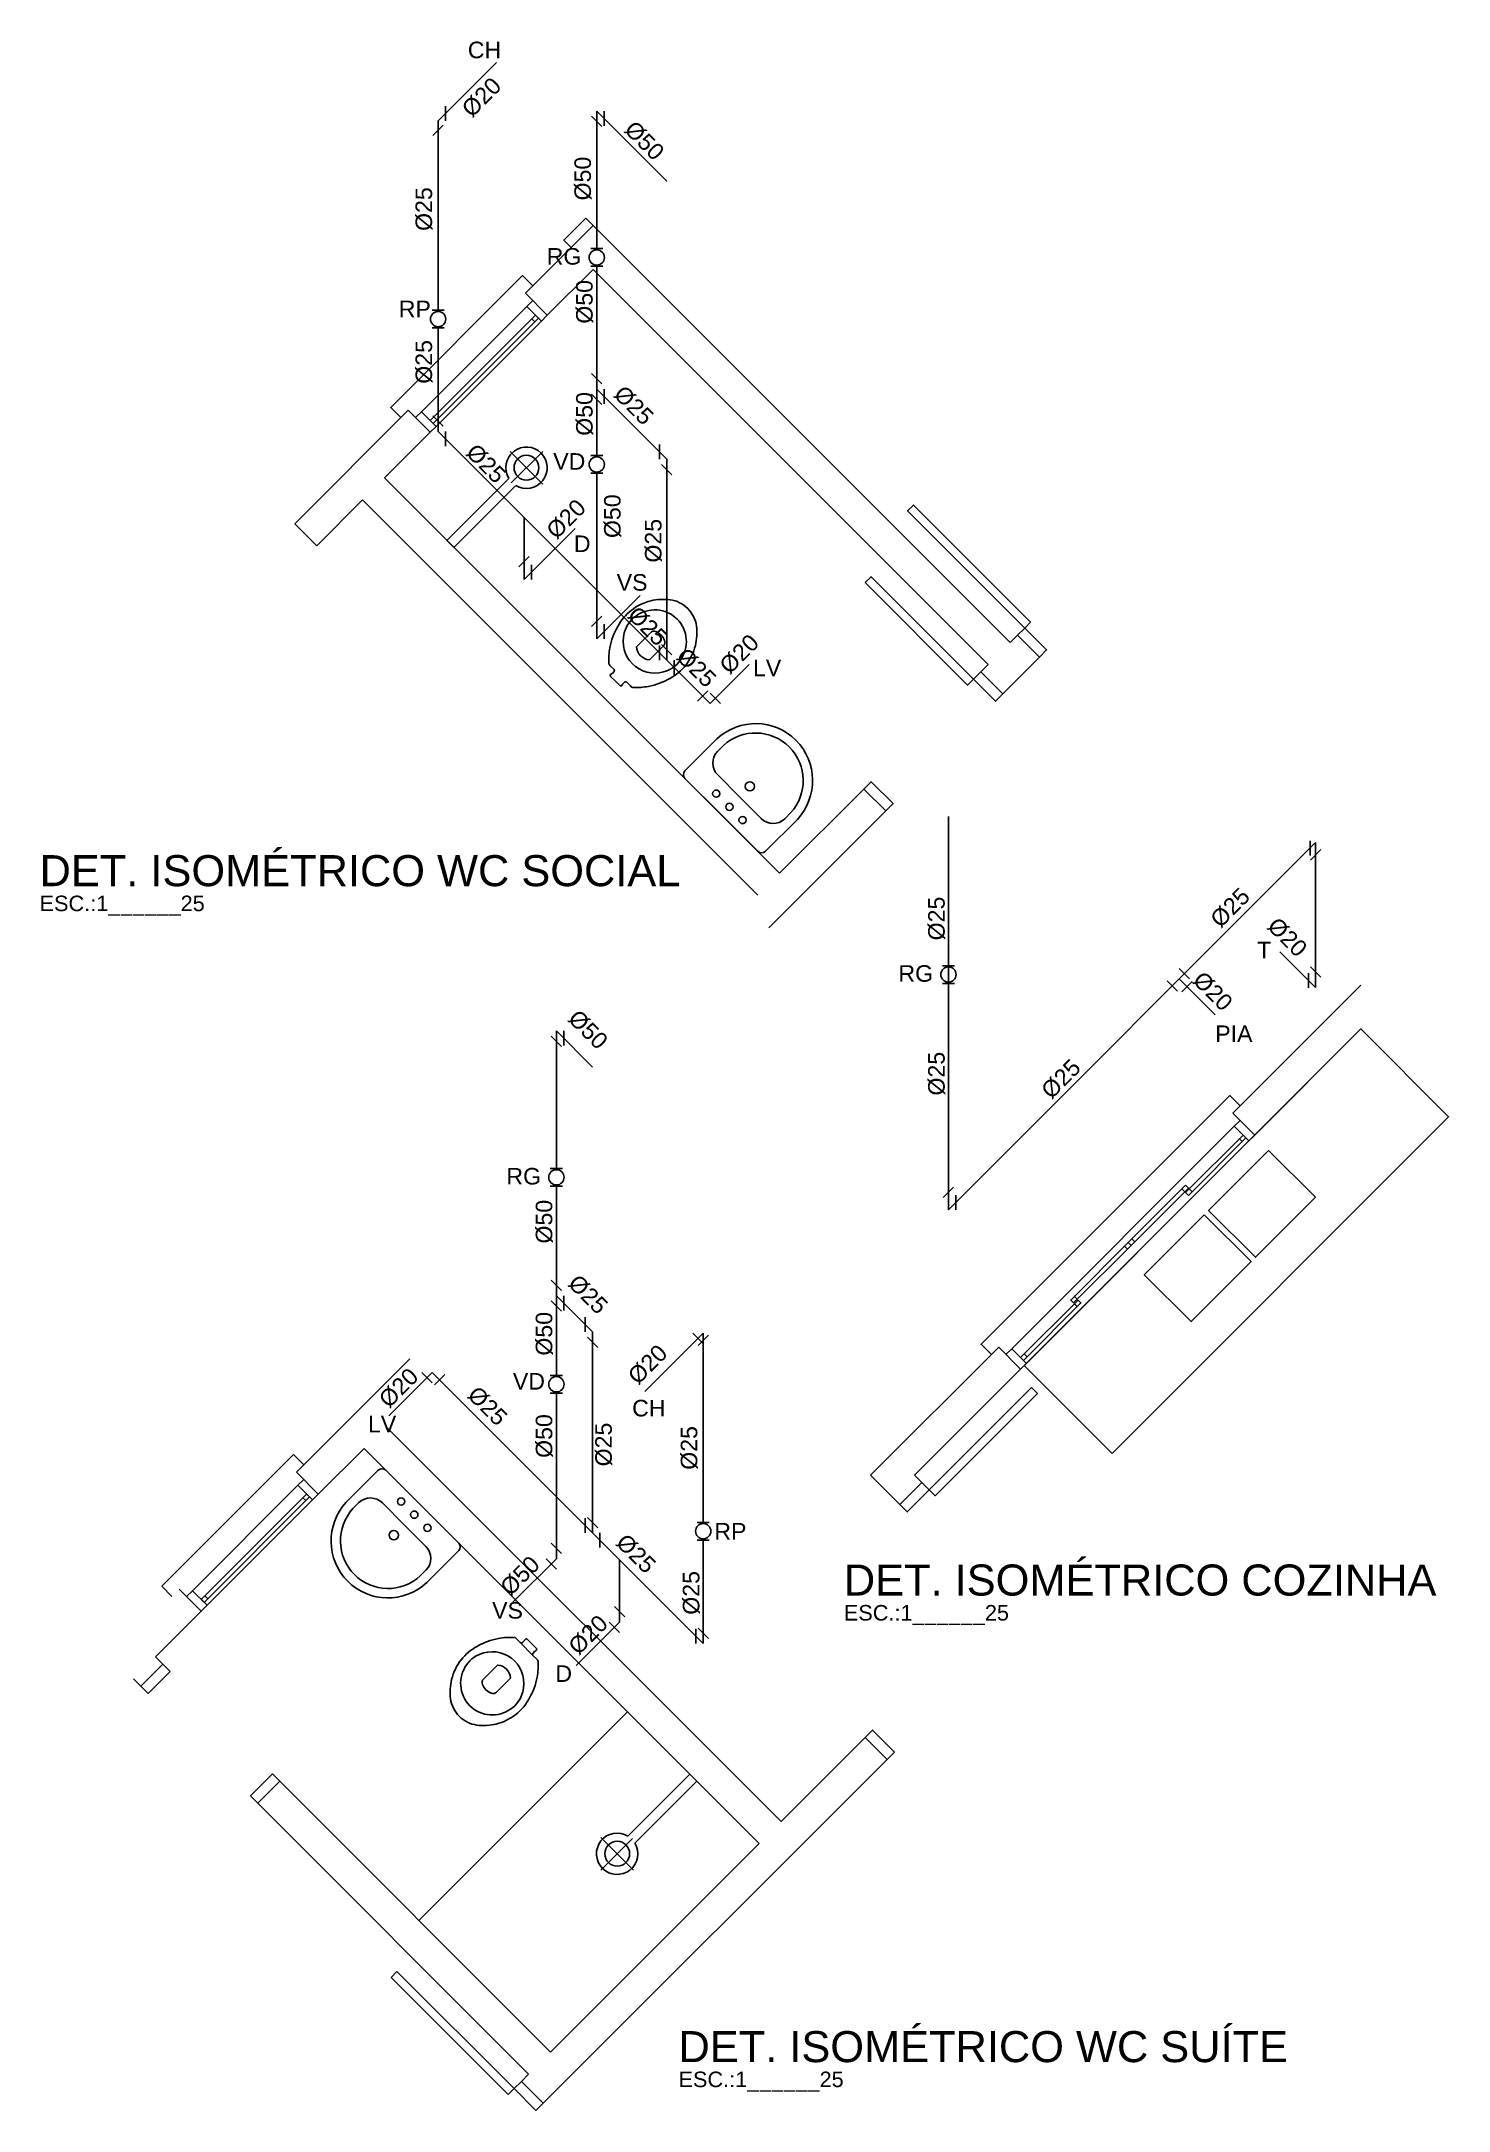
# Model space of a CAD drawing. Extents: x 2473.5 to 2536.7, y 2186.8 to 2225.
# Drawn here: x 2529.92 to 2536.72, y 2197.82 to 2207.81 of the extents above; entities that cross this region are included whole.
import ezdxf

# ---------------------------------------------------------------- set-up
doc = ezdxf.new("R2010")
doc.units = 0
doc.header["$LTSCALE"] = 7
for name, color, linetype in [('EQUIP', 7, 'CONTINUOUS'), ('EQUIP_I', 13, 'CONTINUOUS'), ('FINO', 8, 'CONTINUOUS'), ('HIDRO', 3, 'CONTINUOUS'), ('REG60-100', 7, 'CONTINUOUS')]:
    doc.layers.add(name, color=color, linetype=linetype)
doc.styles.add('STYLE5', font='arial.ttf')

msp = doc.modelspace()

# ---------------------------------------------------------------- texts
at = {"layer": 'REG60-100', "style": 'STYLE5'}
for s, rotation, p in [('CH', 360, (2531.98442, 2207.73376)), ('%%c20', 45, (2532.00364, 2207.44289)), ('%%c50', 315, (2532.7356, 2207.38269)), ('%%c50', 90, (2532.57947, 2207.0466)), ('%%c25', 90, (2531.81177, 2206.89908)), ('RG', 360, (2532.36585, 2206.7364)), ('%%c50', 90, (2532.58763, 2206.45102)), ('RP', 360, (2531.65075, 2206.4823)), ('%%c25', 90, (2531.81177, 2206.16087)), ('%%c25', 315, (2532.68398, 2206.10384)), ('%%c50', 90, (2532.58763, 2205.90944)), ('%%c25', 315, (2531.97, 2205.82262)), ('VD', 360, (2532.39712, 2205.74563)), ('%%c20', 45, (2532.41248, 2205.40521)), ('%%c50', 90, (2532.72279, 2205.41543)), ('%%c25', 90, (2532.92032, 2205.29683)), ('D', 360, (2532.4969, 2205.34782)), ('VS', 360, (2532.70385, 2205.16116)), ('%%c25', 315, (2532.75074, 2205.03699)), ('%%c20', 45, (2533.24895, 2204.7529)), ('%%c25', 315, (2532.98637, 2204.83656)), ('LV', 360, (2533.36246, 2204.74767)), ('%%c25', 90, (2534.28887, 2203.47168)), ('%%c25', 45, (2535.62107, 2203.52753)), ('%%c20', 315, (2535.84252, 2203.53428)), ('T', 360, (2535.79883, 2203.38508)), ('RG', 360, (2534.06539, 2203.2718)), ('%%c20', 315, (2535.4824, 2203.27312)), ('%%c50', 315, (2532.46328, 2203.08774)), ('PIA', 360, (2535.59632, 2202.98052)), ('%%c25', 90, (2534.28887, 2202.72206)), ('%%c25', 45, (2534.80375, 2202.69999)), ('RG', 360, (2532.17083, 2202.29233)), ('%%c50', 90, (2532.39262, 2202.00695)), ('%%c25', 315, (2532.46328, 2201.80858)), ('%%c50', 90, (2532.39262, 2201.46537)), ('%%c20', 45, (2532.80636, 2201.32074)), ('%%c20', 45, (2531.60311, 2201.20752)), ('VD', 360, (2532.20211, 2201.30156)), ('%%c25', 315, (2531.97724, 2201.26927)), ('CH', 360, (2532.77855, 2201.17184)), ('LV', 360, (2531.50201, 2201.09484)), ('%%c50', 90, (2532.39262, 2200.97136)), ('%%c25', 90, (2532.68024, 2200.93044)), ('%%c25', 90, (2533.09334, 2200.91393)), ('RP', 360, (2533.1757, 2200.57692)), ('%%c25', 315, (2532.69473, 2200.55616)), ('%%c50', 45, (2532.18945, 2200.29963)), ('%%c25', 90, (2533.10346, 2200.21362)), ('VS', 360, (2532.10188, 2200.19496)), ('%%c20', 45, (2532.51886, 2200.01461)), ('D', 360, (2532.40761, 2199.88924))]:
    msp.add_text(s, height=0.08, rotation=rotation, dxfattribs=at).set_placement(p)
for s, height, p in [('DET. ISOMÉTRICO WC SOCIAL', 0.15, (2529.91515, 2203.73352)), ('ESC.:1______25', 0.075, (2529.91515, 2203.61287)), ('DET. ISOMÉTRICO COZINHA', 0.15, (2533.80166, 2200.30633)), ('ESC.:1______25', 0.075, (2533.80166, 2200.18567)), ('DET. ISOMÉTRICO WC SUÍTE', 0.15, (2533.00276, 2198.0521)), ('ESC.:1______25', 0.075, (2533.00276, 2197.93145))]:
    msp.add_text(s, height=height, dxfattribs=at).set_placement(p)

# ---------------------------------------------------------------- blocks, each defined once
blk = doc.blocks.new('SACHS__2')
at = {"layer": 'EQUIP', "color": 0, "linetype": 'ByBlock'}
for p, q in [((42.29, 2.4), (0, 2.4)), ((0, 2.4), (0, -2.4)), ((42.29, -2.4), (0, -2.4))]:
    blk.add_line(p, q, dxfattribs=at)
blk.add_arc((52, 0), 10, 193.88654, 166.11346, dxfattribs=at)
at = {"layer": 'EQUIP_I'}
for p, q in [((52, 11.2), (52, -11.2)), ((41.6, 0), (63.2, 0))]:
    blk.add_line(p, q, dxfattribs=at)
blk.add_circle((52, 0), 6, dxfattribs=at)
blk = doc.blocks.new('MCCUB2_2')
at = {"layer": 'EQUIP_I'}
for points in [[(-2, -10), (-43, -10), (-43, -42), (-2, -42)], [(42, -10), (1, -10), (1, -42), (42, -42)]]:
    blk.add_lwpolyline(points, close=True, dxfattribs=at)

# ---------------------------------------------------------------- linework, layer by layer
at = {"layer": 'EQUIP'}
msp.add_line((2531.74813, 2198.7372), (2532.75575, 2199.74483), dxfattribs=at)
at = {"layer": 'EQUIP', "color": 0, "linetype": 'ByBlock'}
for p, q in [((2532.75793, 2199.14455), (2533.05698, 2199.4436)), ((2532.75793, 2199.14455), (2533.05698, 2199.4436)), ((2532.79187, 2199.11061), (2533.09092, 2199.40966)), ((2532.79187, 2199.11061), (2533.09092, 2199.40966))]:
    msp.add_line(p, q, dxfattribs=at)
for points in [[(2532.69091, 2204.7806), (2532.67276, 2204.79875), (2532.66909, 2204.80242, -0.2077059), (2532.6659, 2204.80986, -0.0593678), (2532.67085, 2204.88552, -0.0826538), (2532.70903, 2204.98875, -0.1042549), (2532.77373, 2205.06547, -0.1077078), (2532.86848, 2205.11214, -0.088187), (2532.96217, 2205.11745, -0.1634259), (2533.04703, 2205.07502, -0.1634259), (2533.08945, 2204.99017, -0.088187), (2533.08415, 2204.89648, -0.1077078), (2533.03748, 2204.80172, -0.1042549), (2532.96076, 2204.73702, -0.0826538), (2532.85752, 2204.69884, -0.0593678), (2532.78186, 2204.69389, -0.2077059), (2532.77443, 2204.69708), (2532.77076, 2204.70075), (2532.75261, 2204.7189, 0.3801993), (2532.74156, 2204.71864), (2532.73378, 2204.71086, 0.0873494), (2532.73166, 2204.70732, -0.1720366), (2532.7255, 2204.70113, -0.1027474), (2532.72313, 2204.70069, -0.1679937), (2532.71928, 2204.70273), (2532.69701, 2204.725), (2532.67474, 2204.74728, -0.1679937), (2532.67269, 2204.75112, -0.1027474), (2532.67314, 2204.75349, -0.1720366), (2532.67933, 2204.75965, 0.0873494), (2532.68287, 2204.76177), (2532.69065, 2204.76955, 0.3801993)], [(2533.18811, 2204.44533), (2533.03361, 2204.29082, 0.3694445), (2533.03361, 2204.25405), (2533.20968, 2204.07799), (2533.38575, 2203.90192, 0.3694445), (2533.42252, 2203.90192), (2533.57702, 2204.05642, 0.4021304), (2533.5703, 2204.43861, 0.4021304)], [(2533.18811, 2204.44533), (2533.03361, 2204.29082, 0.3694445), (2533.03361, 2204.25405), (2533.20968, 2204.07799), (2533.38575, 2203.90192, 0.3694445), (2533.42252, 2203.90192), (2533.57702, 2204.05642, 0.4021304), (2533.5703, 2204.43861, 0.4021304)], [(2531.78608, 2200.36873), (2531.94058, 2200.52323, 0.3694445), (2531.94058, 2200.56), (2531.76451, 2200.73607), (2531.58844, 2200.91214, 0.3694445), (2531.55167, 2200.91214), (2531.39717, 2200.75764, 0.4021304), (2531.40388, 2200.37545, 0.4021304)], [(2531.78608, 2200.36873), (2531.94058, 2200.52323, 0.3694445), (2531.94058, 2200.56), (2531.76451, 2200.73607), (2531.58844, 2200.91214, 0.3694445), (2531.55167, 2200.91214), (2531.39717, 2200.75764, 0.4021304), (2531.40388, 2200.37545, 0.4021304)], [(2532.29942, 2200.01732), (2532.31757, 2199.99917), (2532.32124, 2199.9955, -0.2077059), (2532.32443, 2199.98807, -0.0593678), (2532.31948, 2199.9124, -0.0826538), (2532.28129, 2199.80917, -0.1042549), (2532.21659, 2199.73245, -0.1077078), (2532.12184, 2199.68578, -0.088187), (2532.02815, 2199.68047, -0.1634259), (2531.9433, 2199.7229, -0.1634259), (2531.90087, 2199.80775, -0.088187), (2531.90617, 2199.90144, -0.1077078), (2531.95284, 2199.9962, -0.1042549), (2532.02956, 2200.0609, -0.0826538), (2532.1328, 2200.09908, -0.0593678), (2532.20846, 2200.10403, -0.2077059), (2532.21589, 2200.10084), (2532.21956, 2200.09717), (2532.23771, 2200.07902, 0.3801993), (2532.24877, 2200.07928), (2532.25654, 2200.08706, 0.0873494), (2532.25867, 2200.0906, -0.1720366), (2532.26483, 2200.09679, -0.1027474), (2532.2672, 2200.09723, -0.1679937), (2532.27104, 2200.09519), (2532.29331, 2200.07292), (2532.31559, 2200.05064, -0.1679937), (2532.31763, 2200.0468, -0.1027474), (2532.31718, 2200.04443, -0.1720366), (2532.31099, 2200.03827, 0.0873494), (2532.30746, 2200.03615), (2532.29968, 2200.02837, 0.3801993)]]:
    msp.add_lwpolyline(points, format="xyb", close=True, dxfattribs=at)
at = {"layer": 'EQUIP'}
msp.add_lwpolyline([(2535.09778, 2200.9933), (2536.72412, 2202.61964), (2536.29986, 2203.04391), (2534.67351, 2201.41756)], close=True, dxfattribs=at)
at = {"layer": 'EQUIP', "color": 0, "linetype": 'ByBlock'}
msp.add_arc((2532.70625, 2199.05894), 0.1, 58.88654, 31.11346, dxfattribs=at)
msp.add_arc((2532.70625, 2199.05894), 0.1, 58.88654, 31.11346, dxfattribs=at)
at = {"layer": 'EQUIP_I'}
for p, q in [((2532.23771, 2200.07902), (2532.29942, 2200.01732)), ((2532.62706, 2199.13813), (2532.78545, 2198.97974)), ((2532.62706, 2199.13813), (2532.78545, 2198.97974)), ((2532.77979, 2199.13248), (2532.62706, 2198.97974)), ((2532.77979, 2199.13248), (2532.62706, 2198.97974))]:
    msp.add_line(p, q, dxfattribs=at)
for points in [[(2532.77974, 2204.80773, 0.2683952), (2532.92929, 2204.76849, 0.1796745), (2533.01238, 2204.82683, 0.1707066), (2533.04031, 2204.92688, 0.179561), (2532.99576, 2205.02375, 0.179561), (2532.89889, 2205.0683, 0.1707066), (2532.79883, 2205.04037, 0.1796745), (2532.7405, 2204.95729, 0.2683952)], [(2532.89323, 2204.96365, -0.1833333), (2532.93566, 2204.92122, -0.3027756), (2532.93, 2204.89506), (2532.86212, 2204.82718, -0.3707865), (2532.79919, 2204.89011), (2532.86707, 2204.95799, -0.3027756)], [(2533.29736, 2204.16567), (2533.40272, 2204.06031, 0.4104233), (2533.51582, 2204.05886), (2533.54455, 2204.08759, 0.4018061), (2533.53777, 2204.40608, 0.4018061), (2533.21928, 2204.41286), (2533.19055, 2204.38413, 0.4104233), (2533.192, 2204.27103)], [(2533.29736, 2204.16567), (2533.40272, 2204.06031, 0.4104233), (2533.51582, 2204.05886), (2533.54455, 2204.08759, 0.4018061), (2533.53777, 2204.40608, 0.4018061), (2533.21928, 2204.41286), (2533.19055, 2204.38413, 0.4104233), (2533.192, 2204.27103)], [(2533.36347, 2204.23178, -1), (2533.33165, 2204.19996, -1)], [(2533.36347, 2204.23178, -1), (2533.33165, 2204.19996, -1)], [(2533.23619, 2204.1045, -1), (2533.26094, 2204.12925, -1)], [(2533.23619, 2204.1045, -1), (2533.26094, 2204.12925, -1)], [(2531.67683, 2200.64839), (2531.57147, 2200.75375, 0.4104233), (2531.45837, 2200.7552), (2531.42964, 2200.72647, 0.4018061), (2531.43641, 2200.40798, 0.4018061), (2531.7549, 2200.4012), (2531.78364, 2200.42993, 0.4104233), (2531.78219, 2200.54303)], [(2531.67683, 2200.64839), (2531.57147, 2200.75375, 0.4104233), (2531.45837, 2200.7552), (2531.42964, 2200.72647, 0.4018061), (2531.43641, 2200.40798, 0.4018061), (2531.7549, 2200.4012), (2531.78364, 2200.42993, 0.4104233), (2531.78219, 2200.54303)], [(2531.73799, 2200.70956, -1), (2531.71324, 2200.68481, -1)], [(2531.73799, 2200.70956, -1), (2531.71324, 2200.68481, -1)], [(2531.61071, 2200.58228, -1), (2531.64253, 2200.6141, -1)], [(2531.61071, 2200.58228, -1), (2531.64253, 2200.6141, -1)], [(2532.21058, 2199.99019, 0.2683952), (2532.06103, 2200.02943, 0.1796745), (2531.97794, 2199.97109, 0.1707066), (2531.95001, 2199.87104, 0.179561), (2531.99456, 2199.77417, 0.179561), (2532.09143, 2199.72962, 0.1707066), (2532.19149, 2199.75755, 0.1796745), (2532.24983, 2199.84063, 0.2683952)], [(2532.09709, 2199.83427, -0.1833333), (2532.05467, 2199.8767, -0.3027756), (2532.06032, 2199.90286), (2532.1282, 2199.97074, -0.3707865), (2532.19114, 2199.90781), (2532.12325, 2199.83993, -0.3027756)]]:
    msp.add_lwpolyline(points, format="xyb", close=True, dxfattribs=at)
for centre, radius in [((2533.18493, 2204.18052), 0.0175), ((2533.18493, 2204.18052), 0.0175), ((2533.31221, 2204.05324), 0.0175), ((2533.31221, 2204.05324), 0.0175), ((2531.66198, 2200.76082), 0.0175), ((2531.66198, 2200.76082), 0.0175), ((2531.78926, 2200.63354), 0.0175), ((2531.78926, 2200.63354), 0.0175), ((2532.70625, 2199.05894), 0.06), ((2532.70625, 2199.05894), 0.06)]:
    msp.add_circle(centre, radius, dxfattribs=at)
at = {"layer": 'FINO'}
for p, q in [((2532.58966, 2206.92538), (2532.4836, 2206.81932)), ((2534.60492, 2204.91013), (2532.58966, 2206.92538)), ((2532.26263, 2206.59835), (2532.4836, 2206.81932)), ((2532.36869, 2206.49228), (2532.58966, 2206.71325)), ((2532.58966, 2206.71325), (2534.49885, 2204.80406)), ((2532.36869, 2206.49228), (2532.26263, 2206.59835)), ((2531.76058, 2206.02559), (2532.2697, 2206.53471)), ((2531.82069, 2206.00084), (2532.29445, 2206.4746)), ((2531.83129, 2205.95488), (2532.34041, 2206.464)), ((2531.83483, 2205.9867), (2532.30859, 2206.46046)), ((2531.14893, 2205.48465), (2531.69694, 2206.03266)), ((2531.80301, 2205.9266), (2531.69694, 2206.03266)), ((2531.58204, 2205.70562), (2531.80301, 2205.9266)), ((2531.58204, 2205.70562), (2533.49123, 2203.79644)), ((2531.255, 2205.37859), (2531.47597, 2205.59956)), ((2531.47597, 2205.59956), (2533.38516, 2203.69037)), ((2531.255, 2205.37859), (2531.14893, 2205.48465)), ((2534.60492, 2204.91013), (2534.64027, 2204.94548)), ((2534.74634, 2204.83942), (2534.64027, 2204.94548)), ((2534.56956, 2204.66264), (2534.74634, 2204.83942)), ((2534.4635, 2204.76871), (2534.49885, 2204.80406)), ((2534.56956, 2204.66264), (2534.4635, 2204.76871)), ((2533.49123, 2203.79644), (2533.89781, 2204.20302)), ((2534.00388, 2204.09696), (2533.89781, 2204.20302)), ((2533.43885, 2203.53193), (2534.00388, 2204.09696)), ((2535.68114, 2202.63732), (2536.29986, 2203.25604)), ((2535.7872, 2202.53125), (2536.29986, 2203.04391)), ((2535.7872, 2202.53125), (2535.68114, 2202.63732)), ((2534.61341, 2201.49888), (2535.68821, 2202.57368)), ((2534.68412, 2201.42817), (2535.75892, 2202.50297)), ((2535.47077, 2202.27139), (2535.71296, 2202.51358)), ((2535.48492, 2202.25725), (2535.7271, 2202.49944)), ((2535.19323, 2202.02921), (2535.43542, 2202.27139)), ((2535.20738, 2202.01507), (2535.44956, 2202.25725)), ((2534.9157, 2201.75167), (2535.15788, 2201.99385)), ((2534.92984, 2201.73753), (2535.17202, 2201.97971)), ((2534.67351, 2201.47413), (2534.9157, 2201.71631)), ((2534.68765, 2201.45999), (2534.92984, 2201.70217)), ((2531.15592, 2200.90272), (2531.70393, 2201.45072)), ((2533.93105, 2200.88723), (2534.54977, 2201.50595)), ((2534.65583, 2201.39988), (2534.54977, 2201.50595)), ((2534.14318, 2200.88723), (2534.65583, 2201.39988)), ((2531.58903, 2201.12369), (2533.49821, 2199.2145)), ((2530.50538, 2200.35117), (2531.14178, 2200.98757)), ((2531.14178, 2200.98757), (2531.19128, 2200.93807)), ((2531.26199, 2200.79665), (2531.48296, 2201.01762)), ((2531.48296, 2201.01762), (2533.39215, 2199.10843)), ((2530.65388, 2200.32996), (2531.16299, 2200.83908)), ((2531.26199, 2200.79665), (2531.15592, 2200.90272)), ((2531.16299, 2200.83908), (2531.19128, 2200.86736)), ((2531.2337, 2200.76837), (2531.16299, 2200.83908)), ((2534.07247, 2200.74581), (2533.93105, 2200.88723)), ((2534.17854, 2200.85188), (2534.07247, 2200.74581)), ((2534.17854, 2200.85188), (2534.14318, 2200.88723)), ((2530.71398, 2200.30521), (2531.18774, 2200.77897)), ((2530.72459, 2200.25925), (2531.2337, 2200.76837)), ((2530.72812, 2200.29107), (2531.20189, 2200.76483)), ((2531.20542, 2200.79665), (2531.18774, 2200.77897)), ((2531.18774, 2200.77897), (2531.20189, 2200.76483)), ((2531.20189, 2200.76483), (2531.21956, 2200.78251)), ((2531.21956, 2200.78251), (2531.20542, 2200.79665)), ((2531.26199, 2200.79665), (2531.2337, 2200.76837)), ((2530.55488, 2200.30168), (2530.50538, 2200.35117)), ((2530.6963, 2200.23097), (2530.59024, 2200.33703)), ((2530.65388, 2200.32996), (2530.62559, 2200.30168)), ((2530.72459, 2200.25925), (2530.65388, 2200.32996)), ((2530.71398, 2200.30521), (2530.6963, 2200.28753)), ((2530.6963, 2200.28753), (2530.71045, 2200.27339)), ((2530.6963, 2200.23097), (2530.72459, 2200.25925)), ((2530.71045, 2200.27339), (2530.72812, 2200.29107)), ((2530.72812, 2200.29107), (2530.71398, 2200.30521)), ((2530.47533, 2200.00999), (2530.6963, 2200.23097)), ((2530.51069, 2199.97464), (2530.40462, 2199.86857)), ((2530.54604, 2199.93928), (2530.43998, 2199.83322)), ((2530.51069, 2199.97464), (2530.47533, 2200.00999)), ((2530.51069, 2199.97464), (2530.54604, 2199.93928)), ((2530.40462, 2199.86857), (2530.36927, 2199.90393)), ((2530.43998, 2199.83322), (2530.40462, 2199.86857)), ((2533.49821, 2199.2145), (2533.9048, 2199.62109)), ((2534.01087, 2199.51502), (2533.9048, 2199.62109)), ((2531.04102, 2199.44431), (2530.93495, 2199.33824)), ((2531.07637, 2199.40895), (2531.04102, 2199.44431)), ((2532.34917, 2197.85332), (2534.01087, 2199.51502)), ((2530.93495, 2199.33824), (2530.97031, 2199.30289)), ((2531.07637, 2199.40895), (2530.97031, 2199.30289)), ((2532.38452, 2198.10081), (2531.07637, 2199.40895)), ((2532.27846, 2197.99474), (2530.97031, 2199.30289)), ((2532.38452, 2198.10081), (2533.39215, 2199.10843)), ((2531.64206, 2198.48972), (2531.61377, 2198.46143)), ((2531.61377, 2198.46143), (2532.17946, 2197.89575)), ((2532.20774, 2197.92403), (2531.64206, 2198.48972)), ((2532.20774, 2197.92403), (2532.2431, 2197.95939)), ((2532.2431, 2197.95939), (2532.27846, 2197.99474)), ((2532.34917, 2197.85332), (2532.2431, 2197.95939)), ((2532.17946, 2197.89575), (2532.20774, 2197.92403)), ((2532.31381, 2197.81796), (2532.20774, 2197.92403)), ((2532.34917, 2197.85332), (2532.31381, 2197.81796))]:
    msp.add_line(p, q, dxfattribs=at)
for points in [[(2532.58966, 2206.92538), (2532.55431, 2206.96074), (2532.44824, 2206.85467), (2532.4836, 2206.81932)], [(2531.66159, 2205.99731), (2531.61209, 2206.0468), (2532.24849, 2206.6832), (2532.29798, 2206.6337)], [(2532.36869, 2206.49228), (2532.34041, 2206.464), (2532.2697, 2206.53471), (2532.29798, 2206.56299)], [(2531.80301, 2205.9266), (2531.83129, 2205.95488), (2531.76058, 2206.02559), (2531.7323, 2205.99731)], [(2534.74634, 2204.83942), (2534.7817, 2204.87477), (2534.67563, 2204.98084), (2534.64027, 2204.94548)], [(2534.56956, 2204.66264), (2534.53421, 2204.62729), (2534.42814, 2204.73335), (2534.4635, 2204.76871)], [(2534.00388, 2204.09696), (2534.03923, 2204.13231), (2533.93317, 2204.23838), (2533.89781, 2204.20302)], [(2534.51441, 2201.47059), (2534.46491, 2201.52009), (2535.667, 2202.72217), (2535.71649, 2202.67268)], [(2535.7872, 2202.53125), (2535.75892, 2202.50297), (2535.68821, 2202.57368), (2535.71649, 2202.60197)], [(2534.65583, 2201.39988), (2534.68412, 2201.42817), (2534.61341, 2201.49888), (2534.58512, 2201.47059)], [(2534.17854, 2200.85188), (2534.21389, 2200.81652), (2534.10783, 2200.71046), (2534.07247, 2200.74581)], [(2534.01087, 2199.51502), (2534.04622, 2199.55038), (2533.94016, 2199.65644), (2533.9048, 2199.62109)]]:
    msp.add_lwpolyline(points, dxfattribs=at)
for points in [[(2532.31213, 2206.49228), (2532.29445, 2206.4746), (2532.30859, 2206.46046), (2532.32627, 2206.47814)], [(2531.81715, 2205.96902), (2531.83483, 2205.9867), (2531.82069, 2206.00084), (2531.80301, 2205.98316)], [(2534.70391, 2205.00912), (2534.13823, 2205.57481), (2534.10994, 2205.54653), (2534.67563, 2204.98084)], [(2533.90488, 2205.20004), (2534.39986, 2204.70507), (2534.42814, 2204.73335), (2533.93317, 2205.22833)], [(2535.73064, 2202.53125), (2535.71296, 2202.51358), (2535.7271, 2202.49944), (2535.74478, 2202.51711)], [(2535.4531, 2202.28907), (2535.43542, 2202.27139), (2535.44956, 2202.25725), (2535.46724, 2202.27493)], [(2535.46724, 2202.23957), (2535.48492, 2202.25725), (2535.47077, 2202.27139), (2535.4531, 2202.25372)], [(2535.17556, 2202.01153), (2535.15788, 2201.99385), (2535.17202, 2201.97971), (2535.1897, 2201.99739)], [(2535.1897, 2201.99739), (2535.20738, 2202.01507), (2535.19323, 2202.02921), (2535.17556, 2202.01153)], [(2534.91216, 2201.71985), (2534.92984, 2201.73753), (2534.9157, 2201.75167), (2534.89802, 2201.73399)], [(2534.93337, 2201.73399), (2534.9157, 2201.71631), (2534.92984, 2201.70217), (2534.94752, 2201.71985)], [(2534.66998, 2201.44231), (2534.68765, 2201.45999), (2534.67351, 2201.47413), (2534.65583, 2201.45645)], [(2534.70887, 2201.3115), (2534.21389, 2200.81652), (2534.24218, 2200.78824), (2534.73715, 2201.28321)]]:
    msp.add_lwpolyline(points, close=True, dxfattribs=at)
at = {"layer": 'HIDRO'}
for p, q in [((2531.84076, 2207.43074), (2532.12319, 2207.71317)), ((2531.87612, 2207.50145), (2531.87612, 2207.43074)), ((2532.58239, 2207.45325), (2532.63239, 2207.40325)), ((2532.60739, 2207.47825), (2532.60739, 2206.80794)), ((2532.60739, 2207.47825), (2532.94577, 2207.13987)), ((2532.64274, 2207.47825), (2532.64274, 2207.40754)), ((2531.81576, 2207.36084), (2531.86576, 2207.41084)), ((2531.84076, 2206.51043), (2531.84076, 2207.43074)), ((2532.57822, 2206.81377), (2532.63655, 2206.81377)), ((2532.57822, 2206.72825), (2532.63655, 2206.72825)), ((2532.60739, 2206.72825), (2532.60739, 2205.81377)), ((2531.8116, 2206.51625), (2531.86993, 2206.51625)), ((2531.84076, 2205.93074), (2531.84076, 2206.43657)), ((2531.8116, 2206.43074), (2531.86993, 2206.43074)), ((2532.58239, 2206.20995), (2532.63239, 2206.15995)), ((2532.58239, 2206.10995), (2532.63239, 2206.05995)), ((2532.60739, 2206.13495), (2532.94577, 2205.79657)), ((2532.64274, 2206.13495), (2532.64274, 2206.06424)), ((2531.81576, 2206.00574), (2531.86576, 2205.95574)), ((2531.84076, 2205.93074), (2533.15487, 2204.61663)), ((2531.87612, 2205.93074), (2531.87612, 2205.86003)), ((2532.91042, 2205.86728), (2532.91042, 2205.79657)), ((2532.57822, 2205.81377), (2532.63655, 2205.81377)), ((2532.92077, 2205.77157), (2532.97077, 2205.72157)), ((2532.94577, 2205.79657), (2532.94577, 2204.82573)), ((2532.57822, 2205.72825), (2532.63655, 2205.72825)), ((2532.60739, 2204.92825), (2532.60739, 2205.72825)), ((2532.25612, 2205.21538), (2532.25612, 2205.51538)), ((2532.50284, 2205.4621), (2532.25612, 2205.21538)), ((2532.23112, 2205.27573), (2532.28112, 2205.32573)), ((2532.29148, 2205.28609), (2532.29148, 2205.21538)), ((2532.81733, 2205.1382), (2532.60739, 2204.92825)), ((2532.58239, 2204.98861), (2532.63239, 2205.03861)), ((2532.64274, 2204.99896), (2532.64274, 2204.92825)), ((2532.91042, 2204.89644), (2532.91042, 2204.82573)), ((2532.92077, 2204.90073), (2532.97077, 2204.85073)), ((2532.98113, 2204.82573), (2532.98113, 2204.75502)), ((2533.15487, 2204.61663), (2533.34333, 2204.80509)), ((2533.14452, 2204.67699), (2533.09452, 2204.62699)), ((2533.15487, 2204.66663), (2533.20487, 2204.61663)), ((2534.30693, 2202.16948), (2534.30693, 2204.06948)), ((2534.30693, 2202.16948), (2536.08132, 2203.94387)), ((2536.05495, 2203.95285), (2536.05495, 2203.88214)), ((2536.08132, 2203.24387), (2536.08132, 2203.94387)), ((2536.05632, 2203.86), (2536.10632, 2203.91)), ((2534.27776, 2203.34917), (2534.3361, 2203.34917)), ((2536.08132, 2203.24387), (2535.90812, 2203.41708)), ((2536.05632, 2203.34397), (2536.10632, 2203.29397)), ((2534.27776, 2203.26366), (2534.3361, 2203.26366)), ((2535.36354, 2203.27609), (2535.41354, 2203.22609)), ((2535.42255, 2203.3351), (2535.47255, 2203.2851)), ((2535.59576, 2203.1119), (2535.42255, 2203.2851)), ((2535.48429, 2203.27337), (2535.43429, 2203.22337)), ((2536.04691, 2203.31364), (2536.04691, 2203.24293)), ((2532.38737, 2203.00918), (2532.43737, 2202.95918)), ((2532.41237, 2203.03418), (2532.41237, 2202.36387)), ((2532.41237, 2203.03418), (2532.58737, 2202.85919)), ((2532.44773, 2203.03418), (2532.44773, 2202.96347)), ((2532.3832, 2202.3697), (2532.44154, 2202.3697)), ((2532.3832, 2202.28418), (2532.44154, 2202.28418)), ((2532.41237, 2202.29001), (2532.41237, 2201.3697)), ((2534.28193, 2202.22984), (2534.33193, 2202.27984)), ((2534.34229, 2202.24019), (2534.34229, 2202.16948)), ((2532.38737, 2201.83002), (2532.43737, 2201.78002)), ((2532.41237, 2201.75502), (2532.58737, 2201.58003)), ((2532.44773, 2201.75502), (2532.44773, 2201.68431)), ((2532.38737, 2201.73002), (2532.43737, 2201.68002)), ((2532.55201, 2201.65074), (2532.55201, 2201.58003)), ((2532.56237, 2201.55503), (2532.61237, 2201.50503)), ((2532.58737, 2201.58003), (2532.58737, 2200.60919)), ((2532.8398, 2201.29191), (2533.12222, 2201.57433)), ((2533.07222, 2201.57433), (2533.12222, 2201.52433)), ((2533.14722, 2201.56398), (2533.09722, 2201.51398)), ((2533.12222, 2200.65402), (2533.12222, 2201.57433)), ((2531.8125, 2201.38406), (2531.60255, 2201.17411)), ((2531.7625, 2201.38406), (2531.8125, 2201.33406)), ((2531.8125, 2201.38406), (2533.12222, 2200.07433)), ((2531.87285, 2201.3737), (2531.82285, 2201.3237)), ((2532.3832, 2201.3697), (2532.44154, 2201.3697)), ((2532.3832, 2201.28418), (2532.44154, 2201.28418)), ((2532.41237, 2200.48418), (2532.41237, 2201.28418)), ((2532.55201, 2200.6799), (2532.55201, 2200.60919)), ((2532.56237, 2200.68419), (2532.61237, 2200.63419)), ((2533.09306, 2200.65984), (2533.15139, 2200.65984)), ((2532.38737, 2200.55918), (2532.43737, 2200.50918)), ((2532.62272, 2200.60919), (2532.62272, 2200.53848)), ((2533.09306, 2200.57433), (2533.15139, 2200.57433)), ((2533.12222, 2200.07433), (2533.12222, 2200.58016)), ((2532.41237, 2200.48418), (2532.20243, 2200.27424)), ((2532.36237, 2200.48418), (2532.41237, 2200.43418)), ((2532.71809, 2200.17846), (2532.71809, 2200.47846)), ((2532.69309, 2200.25346), (2532.74309, 2200.20346)), ((2532.71809, 2200.17846), (2532.50815, 2199.96852)), ((2532.66809, 2200.17846), (2532.71809, 2200.12846)), ((2533.08687, 2200.14504), (2533.08687, 2200.07433)), ((2533.09722, 2200.14933), (2533.14722, 2200.09933))]:
    msp.add_line(p, q, dxfattribs=at)
for centre in [(2532.60739, 2206.77101), (2531.84076, 2206.4735), (2532.60739, 2205.77101), (2534.30693, 2203.30641), (2532.41237, 2202.32694), (2532.41237, 2201.32694), (2533.12222, 2200.61709)]:
    msp.add_circle(centre, 0.03693, dxfattribs=at)

# ---------------------------------------------------------------- block references
at = {"layer": 'EQUIP', "yscale": 0.01, "zscale": 0.01}
for name, p, xscale, rotation in [('SACHS__2', (2531.90024, 2205.38743), -0.01, 225), ('SACHS__2', (2531.90024, 2205.38743), -0.01, 225), ('MCCUB2_2', (2535.48668, 2202.23073), 0.01, 45)]:
    msp.add_blockref(name, p, dxfattribs=dict(at, xscale=xscale, rotation=rotation))

msp.set_redraw_order([(e.dxf.handle, doc.entitydb.next_handle()) for e in msp.query("TEXT MTEXT ATTDEF DIMENSION ARC_DIMENSION")])  # texts and dimensions are drawn at this point

doc.saveas('drawing.dxf')
